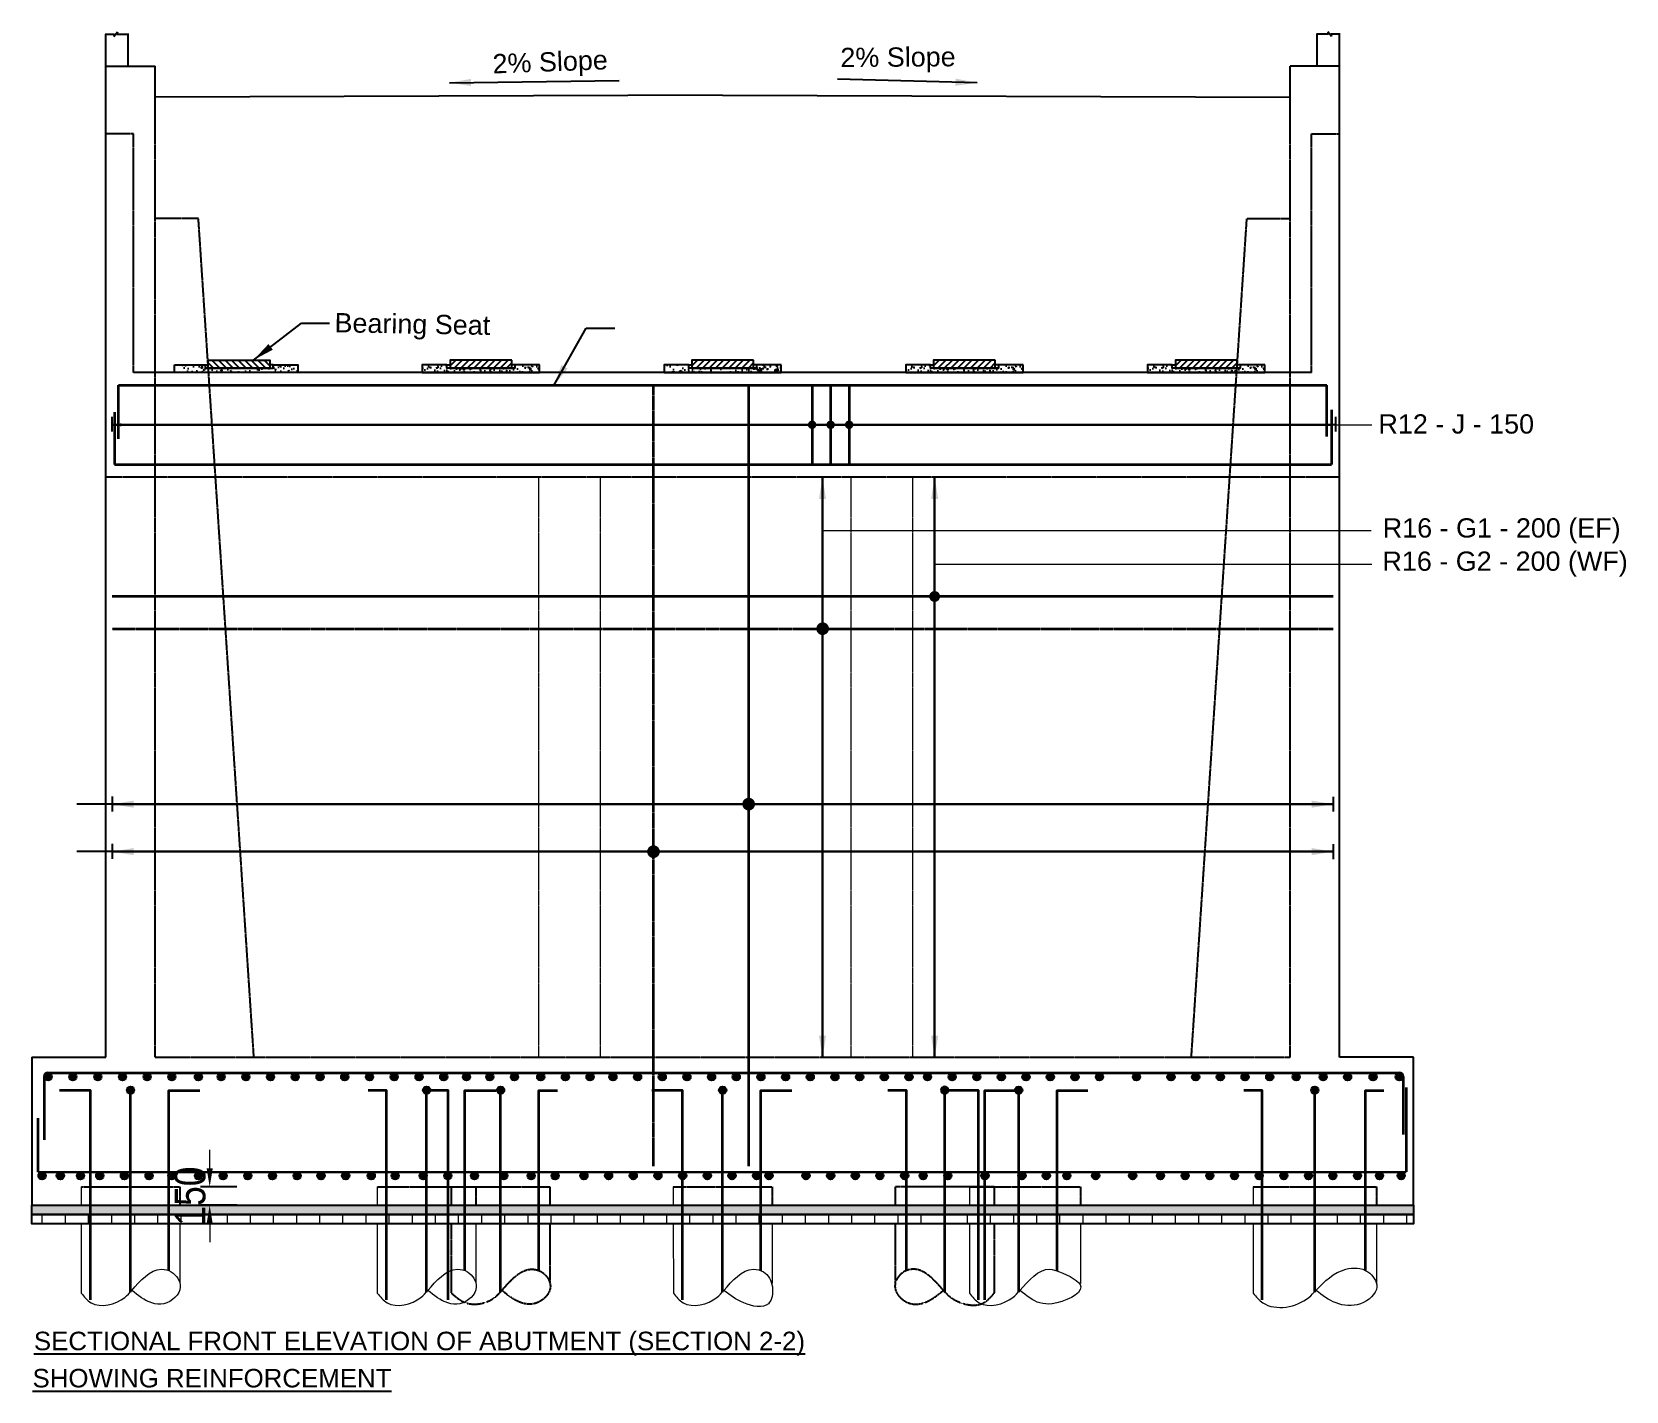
# Model space of a CAD drawing. Header units: millimetres. Extents: x -44822 to 222670, y -173707 to 25116.
# Drawn here: x -20081 to -7157, y -111228 to -100210 of the extents above; entities that cross this region are included whole.
import ezdxf

# ---------------------------------------------------------------- set-up
doc = ezdxf.new("R2010")
doc.units = ezdxf.units.MM
doc.header["$LTSCALE"] = 5
doc.header["$PDMODE"] = 2
doc.linetypes.add('DASHED', pattern=[0.75, 0.5, -0.25])
doc.linetypes.add('HIDDEN', pattern=[9.525, 6.35, -3.175])
doc.layers.add('Abutment W Line', color=200, linetype='Continuous')
doc.layers.add('Extra Line', color=70, linetype='Continuous')
for name, color, linetype, lineweight in [('Ber', 12, 'Continuous', 35), ('Dimision', 4, 'Continuous', 13), ('hatch', 7, 'Continuous', 0), ('LINE', 5, 'DASHED', 18), ('Text', 7, 'Continuous', 0)]:
    doc.layers.add(name, color=color, linetype=linetype, lineweight=lineweight)
doc.styles.get("Standard").update_dxf_attribs({"font": 'ARIALN.TTF'})
doc.styles.add('style1', font='arial.ttf')
doc.styles.add('STYLE5', font='arial.ttf', dxfattribs={"height": 250})
doc.dimstyles.get("Standard").update_dxf_attribs({"dimtxt": 250, "dimasz": 150, "dimexe": 80, "dimexo": 70, "dimgap": 30, "dimtad": 1, "dimdec": 0, "dimlfac": -1, "dimzin": 0, "dimdsep": 46, "dimtxsty": 'Standard', "dimcen": 600, "dimadec": 0, "dimazin": 0, "dimtfac": 1, "dimtdec": 0, "dimtix": 1, "dimtofl": 0, "dimtmove": 0, "dimatfit": 3, "dimfxl": 1, "dimtolj": 1, "dimtzin": 0, "dimarcsym": 0})

msp = doc.modelspace()

# ---------------------------------------------------------------- texts
at = {"layer": 'Text', "lineweight": -3, "style": 'STYLE5'}
for s, p in [('%%USECTIONAL FRONT ELEVATION OF ABUTMENT (SECTION 2-2)', (-20065.1, -110896.7)), ('%%uSHOWING REINFORCEMENT', (-20076.3, -111198.3))]:
    msp.add_text(s, height=150, dxfattribs=at).set_placement(p)
at = {"layer": 'Text', "linetype": 'ByBlock', "lineweight": -3, "char_height": 156.25, "attachment_point": 5, "style": 'style1'}
for insert, rotation in [((-15879.2, -100475.4), 2.08734), ((-13059.6, -100437.3), 0.41712)]:
    msp.add_mtext('2% Slope', dxfattribs=dict(at, insert=insert, rotation=rotation))
at = {"layer": 'Text', "linetype": 'ByBlock', "lineweight": -3, "insert": (-16997.1, -102601), "char_height": 156.25, "width": 2194.589, "attachment_point": 5, "rotation": 359, "style": 'style1'}
msp.add_mtext('Bearing Seat', dxfattribs=at)
at = {"layer": 'Text', "linetype": 'ByBlock', "lineweight": -3, "char_height": 156.25, "attachment_point": 5, "style": 'style1'}
for s, insert in [('R12 - J - 150', (-8534.2, -103389.1)), ('R16 - G1 - 200 (EF) ', (-8165.8, -104254.3)), ('R16 - G2 - 200 (WF) ', (-8138.1, -104523.8))]:
    msp.add_mtext(s, dxfattribs=dict(at, insert=insert))

# ---------------------------------------------------------------- blocks, each defined once
blk = doc.blocks.new('r')
at = {"layer": 'Ber', "lineweight": -3}
blk.add_hatch(color=256, dxfattribs=at).paths.add_polyline_path([(-30, 0, -1), (30, 0, -1)])
blk.add_circle((0, 0), 30, dxfattribs=at)
blk = doc.blocks.new('*D181')
at = {"layer": 'Defpoints', "color": 0, "lineweight": 50, "transparency": 16777216}
for p in [(-18640, -109572), (-18394, -109572), (-18394, -109722)]:
    blk.add_point(p, dxfattribs=at)
at = {"layer": 'Dimision', "transparency": 16777216}
for p, q in [((-18640, -109422), (-18640, -109272)), ((-18640, -109872), (-18640, -110022))]:
    blk.add_line(p, q, dxfattribs=at)
at = {"layer": 'Dimision', "lineweight": -2, "transparency": 16777216}
for p, q in [((-18419, -109572), (-18715, -109572)), ((-18419, -109722), (-18715, -109722))]:
    blk.add_line(p, q, dxfattribs=at)
at = {"layer": 'Dimision', "lineweight": 50, "transparency": 16777216}
for points in [[(-18665, -109422), (-18615, -109422), (-18640, -109572)], [(-18665, -109872), (-18615, -109872), (-18640, -109722)]]:
    blk.add_solid(points, dxfattribs=at)
at = {"layer": 'Dimision', "transparency": 16777216, "insert": (-18798, -109647), "char_height": 250, "attachment_point": 5, "rotation": 90}
blk.add_mtext('\\A1;150', dxfattribs=at)

# ---------------------------------------------------------------- dimensions: what is measured, and where the dimension line sits
at = {"layer": 'Dimision'}
dim = msp.add_linear_dim(base=(-18640.3, -109572.3), p1=(-18393.5, -109722.3), p2=(-18393.5, -109572.3), angle=90, dimstyle='Standard', override={"dimscale": 1, "dimexe": 75, "dimexo": 25, "dimclrd": 256, "dimclre": 256, "dimclrt": 256, "dimlwd": 65535}, dxfattribs=at)
dim.commit()
dim.dimension.update_dxf_attribs({"geometry": '*D181', "text_midpoint": (-18640.3, -109647.3), "dimtype": 160})

# ---------------------------------------------------------------- hatches: boundary and pattern name
at = {"layer": 'hatch', "linetype": 'Continuous', "lineweight": 25}
h = msp.add_hatch(dxfattribs=at)
h.set_pattern_fill('ANSI31', color=256, scale=300, style=0)
h.set_pattern_definition([(135, (326606.096, -114360.64), (26.5165043, 26.5165043), [])])
h.paths.add_polyline_path([(-18151.3, -102934.8), (-18151.3, -102869.8), (-18651.3, -102869.8), (-18651.3, -102934.8)])
h = msp.add_hatch(dxfattribs=at)
h.set_pattern_fill('ANSI31', color=256, scale=300, style=0)
h.set_pattern_definition([(45, (-361448.735, -114360.64), (-26.5165043, 26.5165043), [])])
h.paths.add_polyline_path([(-16191.3, -102934.8), (-16191.3, -102869.8), (-16691.3, -102869.8), (-16691.3, -102934.8)])
h = msp.add_hatch(dxfattribs=at)
h.set_pattern_fill('ANSI31', color=256, scale=300, style=0)
h.set_pattern_definition([(45, (-359488.735, -114360.64), (-26.5165043, 26.5165043), [])])
h.paths.add_polyline_path([(-14231.3, -102934.8), (-14231.3, -102869.8), (-14731.3, -102869.8), (-14731.3, -102934.8)])
h = msp.add_hatch(dxfattribs=at)
h.set_pattern_fill('ANSI31', color=256, scale=300, style=0)
h.set_pattern_definition([(45, (-359488.735, -114360.64), (-26.5165043, 26.5165043), [])])
h.paths.add_polyline_path([(-14231.3, -102934.8), (-14231.3, -102869.8), (-14731.3, -102869.8), (-14731.3, -102934.8)])
h = msp.add_hatch(dxfattribs=at)
h.set_pattern_fill('ANSI31', color=256, scale=300, style=0)
h.set_pattern_definition([(45, (-357528.735, -114360.64), (-26.5165043, 26.5165043), [])])
h.paths.add_polyline_path([(-12271.3, -102934.8), (-12271.3, -102869.8), (-12771.3, -102869.8), (-12771.3, -102934.8)])
h = msp.add_hatch(dxfattribs=at)
h.set_pattern_fill('ANSI31', color=256, scale=300, style=0)
h.set_pattern_definition([(45, (-355568.735, -114360.64), (-26.5165043, 26.5165043), [])])
h.paths.add_polyline_path([(-10311.3, -102934.8), (-10311.3, -102869.8), (-10811.3, -102869.8), (-10811.3, -102934.8)])
h = msp.add_hatch(dxfattribs=at)
h.set_pattern_fill('AR-CONC', color=256, scale=15, style=0)
h.set_pattern_definition([(50, (-338861.42, 114046.71), (107.589027, -9.41282), [11.25, -123.75]), (355, (-338861.42, 114046.71), (-20.8127, 112.82882), [9, -99]), (100.4514, (-338852.46, 114045.93), (86.776407, 103.41593), [9.56103, -105.171317]), (46.1842, (-338861.42, 114076.71), (160.086157, -24.82785), [16.875, -185.625]), (96.6356, (-338848.08, 114074.64), (140.199406, 146.11768), [14.34154, -157.75695]), (351.1842, (-338861.42, 114076.71), (140.19929, 146.11779), [13.5, -148.5]), (21, (-338846.42, 114069.21), (89.536058, -60.392834), [11.25, -123.75]), (326, (-338846.42, 114069.21), (36.4973, 108.772507), [9, -99]), (71.4514, (-338838.96, 114064.18), (126.033394, 48.379575), [9.56103, -105.171317]), (37.5, (-338861.422, 114046.713), (1.8239783, 49.934078), [0, -97.8, 0, -100.5, 0, -99.375]), (7.5, (-338861.42, 114046.71), (39.4604306, 59.161757), [0, -57.3, 0, -95.55, 0, -37.875]), (327.5, (-338894.872, 114046.713), (80.0733654, -3.3832308), [0, -37.5, 0, -117, 0, -155.25]), (317.5, (-338909.87, 114046.71), (87.477925, 15.015747), [0, -48.75, 0, -77.7, 0, -110.25])])
h.paths.add_polyline_path([(-18876.3, -102909.8), (-18676.3, -102909.8), (-18676.3, -102934.8), (-18651.3, -102934.8), (-18151.3, -102934.8), (-18126.3, -102934.8), (-18126.3, -102909.8), (-17926.3, -102909.8), (-17926.3, -102969.8), (-18876.3, -102969.8)])
h = msp.add_hatch(dxfattribs=at)
h.set_pattern_fill('AR-CONC', color=256, scale=15, style=0)
h.set_pattern_definition([(50, (-341701.42, 114046.71), (107.589027, -9.41282), [11.25, -123.75]), (355, (-341701.42, 114046.71), (-20.8127, 112.82882), [9, -99]), (100.4514, (-341692.46, 114045.93), (86.776407, 103.41593), [9.56103, -105.171317]), (46.1842, (-341701.42, 114076.71), (160.086157, -24.82785), [16.875, -185.625]), (96.6356, (-341688.08, 114074.64), (140.199406, 146.11768), [14.34154, -157.75695]), (351.1842, (-341701.42, 114076.71), (140.19929, 146.11779), [13.5, -148.5]), (21, (-341686.42, 114069.21), (89.536058, -60.392834), [11.25, -123.75]), (326, (-341686.42, 114069.21), (36.4973, 108.772507), [9, -99]), (71.4514, (-341678.96, 114064.18), (126.033394, 48.379575), [9.56103, -105.171317]), (37.5, (-341701.422, 114046.713), (1.8239783, 49.934078), [0, -97.8, 0, -100.5, 0, -99.375]), (7.5, (-341701.42, 114046.71), (39.4604306, 59.161757), [0, -57.3, 0, -95.55, 0, -37.875]), (327.5, (-341734.872, 114046.713), (80.0733654, -3.3832308), [0, -37.5, 0, -117, 0, -155.25]), (317.5, (-341749.87, 114046.71), (87.477925, 15.015747), [0, -48.75, 0, -77.7, 0, -110.25])])
h.paths.add_polyline_path([(-15966.3, -102909.8), (-16166.3, -102909.8), (-16166.3, -102934.8), (-16191.3, -102934.8), (-16691.3, -102934.8), (-16716.3, -102934.8), (-16716.3, -102909.8), (-16916.3, -102909.8), (-16916.3, -102969.8), (-15966.3, -102969.8)])
h = msp.add_hatch(dxfattribs=at)
h.set_pattern_fill('AR-CONC', color=256, scale=25, style=0)
h.set_pattern_definition([(50, (-359488.74, -114360.64), (179.315046, -15.688034), [18.75, -206.25]), (355, (-359488.74, -114360.64), (-34.68783, 188.04803), [15, -165]), (100.4514, (-359473.8, -114361.95), (144.627345, 172.359886), [15.93505, -175.28553]), (46.1842, (-359488.74, -114310.64), (266.81026, -41.37975), [28.125, -309.375]), (96.6356, (-359466.5, -114314.1), (233.66568, 243.52947), [23.90257, -262.92825]), (351.1842, (-359488.74, -114310.64), (233.66549, 243.52965), [22.5, -247.5]), (21, (-359463.74, -114323.14), (149.22676, -100.65472), [18.75, -206.25]), (326, (-359463.74, -114323.14), (60.82883, 181.28751), [15, -165]), (71.4514, (-359451.3, -114331.53), (210.05566, 80.63262), [15.93505, -175.28553]), (37.5, (-359488.735, -114360.64), (3.039964, 83.223463), [0, -163, 0, -167.5, 0, -165.625]), (7.5, (-359488.735, -114360.64), (65.767384, 98.602928), [0, -95.5, 0, -159.25, 0, -63.125]), (327.5, (-359544.485, -114360.64), (133.455609, -5.638718), [0, -62.5, 0, -195, 0, -258.75]), (317.5, (-359569.49, -114360.64), (145.796542, 25.026246), [0, -81.25, 0, -129.5, 0, -183.75])])
h.paths.add_polyline_path([(-14006.3, -102909.8), (-14206.3, -102909.8), (-14206.3, -102934.8), (-14231.3, -102934.8), (-14731.3, -102934.8), (-14756.3, -102934.8), (-14756.3, -102909.8), (-14956.3, -102909.8), (-14956.3, -102969.8), (-14006.3, -102969.8)])
h = msp.add_hatch(dxfattribs=at)
h.set_pattern_fill('AR-CONC', color=256, scale=15, style=0)
h.set_pattern_definition([(50, (-337341.42, 114046.71), (107.589027, -9.41282), [11.25, -123.75]), (355, (-337341.42, 114046.71), (-20.8127, 112.82882), [9, -99]), (100.4514, (-337332.46, 114045.93), (86.776407, 103.41593), [9.56103, -105.171317]), (46.1842, (-337341.42, 114076.71), (160.086157, -24.82785), [16.875, -185.625]), (96.6356, (-337328.08, 114074.64), (140.199406, 146.11768), [14.34154, -157.75695]), (351.1842, (-337341.42, 114076.71), (140.19929, 146.11779), [13.5, -148.5]), (21, (-337326.42, 114069.21), (89.536058, -60.392834), [11.25, -123.75]), (326, (-337326.42, 114069.21), (36.4973, 108.772507), [9, -99]), (71.4514, (-337318.96, 114064.18), (126.033394, 48.379575), [9.56103, -105.171317]), (37.5, (-337341.422, 114046.713), (1.8239783, 49.934078), [0, -97.8, 0, -100.5, 0, -99.375]), (7.5, (-337341.42, 114046.71), (39.4604306, 59.161757), [0, -57.3, 0, -95.55, 0, -37.875]), (327.5, (-337374.872, 114046.713), (80.0733654, -3.3832308), [0, -37.5, 0, -117, 0, -155.25]), (317.5, (-337389.87, 114046.71), (87.477925, 15.015747), [0, -48.75, 0, -77.7, 0, -110.25])])
h.paths.add_polyline_path([(-14006.3, -102909.8), (-14206.3, -102909.8), (-14206.3, -102934.8), (-14231.3, -102934.8), (-14731.3, -102934.8), (-14756.3, -102934.8), (-14756.3, -102909.8), (-14956.3, -102909.8), (-14956.3, -102969.8), (-14006.3, -102969.8)])
h = msp.add_hatch(dxfattribs=at)
h.set_pattern_fill('AR-CONC', color=256, scale=15, style=0)
h.set_pattern_definition([(50, (-337781.42, 114046.71), (107.589027, -9.41282), [11.25, -123.75]), (355, (-337781.42, 114046.71), (-20.8127, 112.82882), [9, -99]), (100.4514, (-337772.46, 114045.93), (86.776407, 103.41593), [9.56103, -105.171317]), (46.1842, (-337781.42, 114076.71), (160.086157, -24.82785), [16.875, -185.625]), (96.6356, (-337768.08, 114074.64), (140.199406, 146.11768), [14.34154, -157.75695]), (351.1842, (-337781.42, 114076.71), (140.19929, 146.11779), [13.5, -148.5]), (21, (-337766.42, 114069.21), (89.536058, -60.392834), [11.25, -123.75]), (326, (-337766.42, 114069.21), (36.4973, 108.772507), [9, -99]), (71.4514, (-337758.96, 114064.18), (126.033394, 48.379575), [9.56103, -105.171317]), (37.5, (-337781.422, 114046.713), (1.8239783, 49.934078), [0, -97.8, 0, -100.5, 0, -99.375]), (7.5, (-337781.42, 114046.71), (39.4604306, 59.161757), [0, -57.3, 0, -95.55, 0, -37.875]), (327.5, (-337814.872, 114046.713), (80.0733654, -3.3832308), [0, -37.5, 0, -117, 0, -155.25]), (317.5, (-337829.87, 114046.71), (87.477925, 15.015747), [0, -48.75, 0, -77.7, 0, -110.25])])
h.paths.add_polyline_path([(-12046.3, -102909.8), (-12246.3, -102909.8), (-12246.3, -102934.8), (-12271.3, -102934.8), (-12771.3, -102934.8), (-12796.3, -102934.8), (-12796.3, -102909.8), (-12996.3, -102909.8), (-12996.3, -102969.8), (-12046.3, -102969.8)])
h = msp.add_hatch(dxfattribs=at)
h.set_pattern_fill('AR-CONC', color=256, scale=15, style=0)
h.set_pattern_definition([(50, (-335821.42, 114046.71), (107.589027, -9.41282), [11.25, -123.75]), (355, (-335821.42, 114046.71), (-20.8127, 112.82882), [9, -99]), (100.4514, (-335812.46, 114045.93), (86.776407, 103.41593), [9.56103, -105.171317]), (46.1842, (-335821.42, 114076.71), (160.086157, -24.82785), [16.875, -185.625]), (96.6356, (-335808.08, 114074.64), (140.199406, 146.11768), [14.34154, -157.75695]), (351.1842, (-335821.42, 114076.71), (140.19929, 146.11779), [13.5, -148.5]), (21, (-335806.42, 114069.21), (89.536058, -60.392834), [11.25, -123.75]), (326, (-335806.42, 114069.21), (36.4973, 108.772507), [9, -99]), (71.4514, (-335798.96, 114064.18), (126.033394, 48.379575), [9.56103, -105.171317]), (37.5, (-335821.422, 114046.713), (1.8239783, 49.934078), [0, -97.8, 0, -100.5, 0, -99.375]), (7.5, (-335821.42, 114046.71), (39.4604306, 59.161757), [0, -57.3, 0, -95.55, 0, -37.875]), (327.5, (-335854.872, 114046.713), (80.0733654, -3.3832308), [0, -37.5, 0, -117, 0, -155.25]), (317.5, (-335869.87, 114046.71), (87.477925, 15.015747), [0, -48.75, 0, -77.7, 0, -110.25])])
h.paths.add_polyline_path([(-10086.3, -102909.8), (-10286.3, -102909.8), (-10286.3, -102934.8), (-10311.3, -102934.8), (-10811.3, -102934.8), (-10836.3, -102934.8), (-10836.3, -102909.8), (-11036.3, -102909.8), (-11036.3, -102969.8), (-10086.3, -102969.8)])
at = {"layer": 'hatch', "lineweight": 25}
h = msp.add_hatch(dxfattribs=at)
h.set_pattern_fill('AR-CONC', color=256, scale=25, style=0)
h.set_pattern_definition([(50, (-441121.83, 122160.95), (179.315046, -15.688034), [18.75, -206.25]), (355, (-441121.83, 122160.95), (-34.68783, 188.04803), [15, -165]), (100.4514, (-441106.89, 122159.64), (144.627345, 172.359886), [15.93505, -175.28553]), (46.1842, (-441121.83, 122210.95), (266.81026, -41.37975), [28.125, -309.375]), (96.6356, (-441099.6, 122207.5), (233.66568, 243.52947), [23.90257, -262.92825]), (351.1842, (-441121.83, 122210.95), (233.66549, 243.52965), [22.5, -247.5]), (21, (-441096.83, 122198.45), (149.226763, -100.654723), [18.75, -206.25]), (326, (-441096.83, 122198.45), (60.82883, 181.28751), [15, -165]), (71.4514, (-441084.4, 122190.06), (210.05566, 80.632624), [15.93505, -175.28553]), (37.5, (-441121.83, 122160.947), (3.039964, 83.2234635), [0, -163, 0, -167.5, 0, -165.625]), (7.5, (-441121.83, 122160.95), (65.767384, 98.602928), [0, -95.5, 0, -159.25, 0, -63.125]), (327.5, (-441177.58, 122160.95), (133.455609, -5.638718), [0, -62.5, 0, -195, 0, -258.75]), (317.5, (-441202.58, 122160.95), (145.796542, 25.026246), [0, -81.25, 0, -129.5, 0, -183.75])])
h.paths.add_polyline_path([(-20081.3, -109722.2), (-8881.3, -109722.2), (-8881.3, -109797.2), (-20081.3, -109797.2)])
at = {"layer": 'hatch'}
h = msp.add_hatch(dxfattribs=at)
h.set_pattern_fill('ANSI31', color=256, scale=1500, angle=45, style=0)
h.set_pattern_definition([(90, (-441121.83, 122160.95), (-187.5, 3e-14), [])])
h.paths.add_polyline_path([(-20081.3, -109797.2), (-8881.3, -109797.2), (-8881.3, -109872.2), (-20081.3, -109872.2)])

# ---------------------------------------------------------------- linework, layer by layer
at = {"layer": 'Abutment W Line', "lineweight": -3}
for p, q in [((-19481.4, -100486.8), (-19081.4, -100486.8)), ((-19481.3, -108522.2), (-19481.4, -100486.8)), ((-19081.4, -100737.6), (-19081.4, -100486.8)), ((-9481.4, -100486.8), (-9881.4, -100486.8)), ((-9881.4, -100737.6), (-9881.4, -100486.8)), ((-9481.3, -108522.2), (-9481.4, -100486.8)), ((-19029.9, -102969.8), (-19256.4, -102969.8)), ((-9932.8, -102969.8), (-19030.1, -102969.8)), ((-9706.4, -102969.8), (-9932.8, -102969.8)), ((-20081.3, -108522.2), (-20081.3, -109722.2)), ((-20081.3, -108522.2), (-19481.3, -108522.2)), ((-8881.3, -108522.2), (-9481.3, -108522.2)), ((-8881.3, -109722.2), (-8881.3, -108522.2)), ((-20081.3, -109722.2), (-8881.3, -109722.2)), ((-8881.3, -109797.2), (-15155.8, -109797.2)), ((-8881.3, -109872.2), (-15155.8, -109872.2))]:
    msp.add_line(p, q, dxfattribs=at)
at = {"layer": 'Abutment W Line', "linetype": 'HIDDEN', "ltscale": 0.01}
for p, q in [((-19081.3, -108522.2), (-19081.5, -100737.6)), ((-9881.5, -108522.2), (-9881.4, -100737.6)), ((-19256.4, -101036.8), (-19481.4, -101036.8)), ((-19256.4, -102969.8), (-19256.4, -101036.8)), ((-9706.4, -101036.8), (-9481.4, -101036.8)), ((-9706.4, -102969.8), (-9706.4, -101036.8)), ((-18731.2, -101722.2), (-19081.3, -101722.2)), ((-18281.3, -108522.2), (-18731.2, -101722.2)), ((-10681.5, -108522.2), (-10231.5, -101722.2)), ((-10231.5, -101722.2), (-9881.4, -101722.2)), ((-9481.3, -103819.8), (-19481.3, -103819.8)), ((-19081.3, -108522.2), (-9881.5, -108522.2))]:
    msp.add_line(p, q, dxfattribs=at)
at = {"layer": 'Abutment W Line', "lineweight": -3}
for points in [[(-20081.3, -109722.2), (-8881.3, -109722.2), (-8881.3, -109797.2), (-20081.3, -109797.2)], [(-20081.3, -109797.2), (-8881.3, -109797.2), (-8881.3, -109872.2), (-20081.3, -109872.2)]]:
    msp.add_lwpolyline(points, close=True, dxfattribs=at)
at = {"layer": 'Ber'}
for p, q in [((-19378.2, -103074.2), (-9583.6, -103074.2)), ((-19378.2, -103507.6), (-19378.2, -103074.2)), ((-14269.5, -109404.8), (-14269.5, -103074.2)), ((-13755.9, -103074.2), (-13755.9, -103715.4)), ((-13605.9, -103074.2), (-13605.9, -103715.4)), ((-13455.9, -103074.2), (-13455.9, -103715.4)), ((-9583.6, -103490.8), (-9583.6, -103074.2)), ((-19412.2, -103293.5), (-19412.2, -103715.4)), ((-9545.3, -103273.2), (-9545.3, -103715.4)), ((-19412.2, -103715.4), (-9545.3, -103715.4)), ((-9531.3, -104785.9), (-19431.3, -104785.9)), ((-19981.7, -108677.3), (-19981.7, -109190.4)), ((-19951.7, -108647.3), (-8994.7, -108647.5)), ((-8964.7, -108677.5), (-8964.7, -109147.2)), ((-8940.4, -108766.9), (-8940.4, -109452)), ((-20031.3, -109452.2), (-20031.3, -109015.7)), ((-20031.3, -109452.2), (-8940.4, -109452))]:
    msp.add_line(p, q, dxfattribs=at)
at = {"layer": 'Ber', "linetype": 'DASHED', "ltscale": 0.009}
for p, q in [((-15041.9, -109404.8), (-15041.9, -103074.2)), ((-19431.3, -105049.5), (-9531.3, -105049.4))]:
    msp.add_line(p, q, dxfattribs=at)
at = {"layer": 'Ber', "ltscale": 0.25}
for p, q in [((-19281.4, -110425), (-19281.3, -108792)), ((-16881.3, -110425), (-16881.3, -108792)), ((-16281.3, -110425), (-16281.3, -108792)), ((-14481.4, -110425), (-14481.3, -108792)), ((-12681.4, -110425), (-12681.5, -108792)), ((-12081.3, -110425), (-12081.2, -108792)), ((-9681.4, -110425), (-9681.3, -108792))]:
    msp.add_line(p, q, dxfattribs=at)
for points in [[(-19606.3, -110488.4), (-19606.3, -108792), (-19856.3, -108792)], [(-18970.7, -110249.8), (-18970.7, -108792), (-18720.7, -108792)], [(-17206.2, -110488.4), (-17206.2, -108792), (-17356.2, -108792)], [(-16706.2, -110488.4), (-16706.2, -108792), (-16856.2, -108792)], [(-16570.6, -110249.8), (-16570.6, -108792), (-16320.6, -108792)], [(-15970.6, -110249.8), (-15970.6, -108792), (-15820.6, -108792)], [(-14806.3, -110488.4), (-14806.3, -108792), (-15056.3, -108792)], [(-14170.7, -110249.8), (-14170.7, -108792), (-13920.7, -108792)], [(-12992.2, -110249.8), (-12992.2, -108792), (-13142.2, -108792)], [(-12406.2, -110488.4), (-12406.2, -108792), (-12656.2, -108792)], [(-12356.6, -110488.4), (-12356.6, -108792), (-12106.6, -108792)], [(-11770.6, -110249.8), (-11770.6, -108792), (-11520.6, -108792)], [(-10106.3, -110488.4), (-10106.3, -108792), (-10256.3, -108792)], [(-9270.7, -110249.8), (-9270.7, -108792), (-9120.7, -108792)]]:
    msp.add_lwpolyline(points, dxfattribs=at)
at = {"layer": 'Ber'}
for centre, start, end in [((-19951.7, -108677.3), 89.99904, 180), ((-8994.7, -108677.5), 0, 89.99904)]:
    msp.add_arc(centre, 30, start, end, dxfattribs=at)
at = {"layer": 'Dimision'}
for p, q in [((-9552.4, -103395), (-9218.9, -103395)), ((-13671.8, -104252), (-9223.4, -104252)), ((-12762.7, -104524.8), (-9218.9, -104524.7))]:
    msp.add_line(p, q, dxfattribs=at)
for points, const_width in [([(-12741.1, -104786.4, -1), (-12784.8, -104786.4, -1)], 43.8), ([(-12755.8, -104778.7, 1), (-12787.1, -104778.7, 1)], 31.2), ([(-13645.2, -105047.8, -1), (-13696.4, -105047.8, -1)], 51.3), ([(-13656.5, -105045.5, 1), (-13693.1, -105045.5, 1)], 36.6), ([(-14244.8, -106469.9, -1), (-14296.1, -106469.9, -1)], 51.3), ([(-14286.6, -106471.2, 1), (-14249.9, -106471.2, 1)], 36.6), ([(-15016.3, -106855.3, -1), (-15067.6, -106855.3, -1)], 51.3), ([(-15063.7, -106849.2, 1), (-15027.1, -106849.2, 1)], 36.6)]:
    msp.add_lwpolyline(points, format="xyb", close=True, dxfattribs=dict(at, const_width=const_width))
at = {"layer": 'Dimision', "lineweight": 13}
for points in [[(-19531.3, -106470.4), (-9531.3, -106470.4)], [(-19531.3, -106855), (-9531.3, -106855)]]:
    msp.add_lwpolyline(points, dxfattribs=at)
at = {"layer": 'Extra Line', "lineweight": -3}
for p, q in [((-19486.9, -100227.7), (-19411.2, -100227.7)), ((-19481.4, -100486.8), (-19481.4, -100227.7)), ((-19417.6, -100246.6), (-19388.1, -100209.7)), ((-19411.2, -100227.7), (-19417.6, -100246.6)), ((-19388.1, -100209.7), (-19391.8, -100228.2)), ((-19391.8, -100228.2), (-19294.8, -100228.2)), ((-19301.8, -100486.8), (-19301.8, -100227.7)), ((-9571, -100228.2), (-9668, -100228.2)), ((-9661.4, -100486.8), (-9661.4, -100227.7)), ((-9661.4, -100486.8), (-9661.4, -100227.7)), ((-9574.7, -100209.7), (-9571, -100228.2)), ((-9545.1, -100246.6), (-9574.7, -100209.7)), ((-9475.8, -100227.7), (-9551.6, -100227.7)), ((-9551.6, -100227.7), (-9545.1, -100246.6)), ((-9481.4, -100486.8), (-9481.4, -100227.7)), ((-14481.3, -100722.2), (-19081.4, -100737.6)), ((-14481.3, -100722.2), (-9881.4, -100737.6))]:
    msp.add_line(p, q, dxfattribs=at)
at = {"layer": 'Extra Line', "linetype": 'Continuous', "lineweight": 25}
for p, q in [((-18676.3, -102909.8), (-18651.3, -102909.8)), ((-18651.3, -102934.8), (-18676.3, -102934.8)), ((-18126.3, -102909.8), (-18151.3, -102909.8)), ((-18151.3, -102934.8), (-18126.3, -102934.8)), ((-16716.3, -102909.8), (-16691.3, -102909.8)), ((-16691.3, -102934.8), (-16716.3, -102934.8)), ((-16166.3, -102909.8), (-16191.3, -102909.8)), ((-16191.3, -102934.8), (-16166.3, -102934.8)), ((-14756.3, -102909.8), (-14731.3, -102909.8)), ((-14756.3, -102909.8), (-14731.3, -102909.8)), ((-14731.3, -102934.8), (-14756.3, -102934.8)), ((-14731.3, -102934.8), (-14756.3, -102934.8)), ((-14206.3, -102909.8), (-14231.3, -102909.8)), ((-14206.3, -102909.8), (-14231.3, -102909.8)), ((-14231.3, -102934.8), (-14206.3, -102934.8)), ((-14231.3, -102934.8), (-14206.3, -102934.8)), ((-12796.3, -102909.8), (-12771.3, -102909.8)), ((-12771.3, -102934.8), (-12796.3, -102934.8)), ((-12246.3, -102909.8), (-12271.3, -102909.8)), ((-12271.3, -102934.8), (-12246.3, -102934.8)), ((-10836.3, -102909.8), (-10811.3, -102909.8)), ((-10811.3, -102934.8), (-10836.3, -102934.8)), ((-10286.3, -102909.8), (-10311.3, -102909.8)), ((-10311.3, -102934.8), (-10286.3, -102934.8))]:
    msp.add_line(p, q, dxfattribs=at)
for points in [[(-18651.3, -102869.8), (-18151.3, -102869.8), (-18151.3, -102934.8), (-18651.3, -102934.8)], [(-16191.3, -102869.8), (-16691.3, -102869.8), (-16691.3, -102934.8), (-16191.3, -102934.8)], [(-14231.3, -102869.8), (-14731.3, -102869.8), (-14731.3, -102934.8), (-14231.3, -102934.8)], [(-14231.3, -102869.8), (-14731.3, -102869.8), (-14731.3, -102934.8), (-14231.3, -102934.8)], [(-12271.3, -102869.8), (-12771.3, -102869.8), (-12771.3, -102934.8), (-12271.3, -102934.8)], [(-10311.3, -102869.8), (-10811.3, -102869.8), (-10811.3, -102934.8), (-10311.3, -102934.8)], [(-18926.3, -102909.8), (-18676.3, -102909.8), (-18676.3, -102934.8), (-18651.3, -102934.8), (-18151.3, -102934.8), (-18126.3, -102934.8), (-18126.3, -102909.8), (-17926.3, -102909.8), (-17926.3, -102969.8), (-18926.3, -102969.8)], [(-15966.3, -102909.8), (-16166.3, -102909.8), (-16166.3, -102934.8), (-16191.3, -102934.8), (-16691.3, -102934.8), (-16716.3, -102934.8), (-16716.3, -102909.8), (-16916.3, -102909.8), (-16916.3, -102969.8), (-15966.3, -102969.8)], [(-14006.3, -102909.8), (-14206.3, -102909.8), (-14206.3, -102934.8), (-14231.3, -102934.8), (-14731.3, -102934.8), (-14756.3, -102934.8), (-14756.3, -102909.8), (-14956.3, -102909.8), (-14956.3, -102969.8), (-14006.3, -102969.8)], [(-14006.3, -102909.8), (-14206.3, -102909.8), (-14206.3, -102934.8), (-14231.3, -102934.8), (-14731.3, -102934.8), (-14756.3, -102934.8), (-14756.3, -102909.8), (-14956.3, -102909.8), (-14956.3, -102969.8), (-14006.3, -102969.8)], [(-12046.3, -102909.8), (-12246.3, -102909.8), (-12246.3, -102934.8), (-12271.3, -102934.8), (-12771.3, -102934.8), (-12796.3, -102934.8), (-12796.3, -102909.8), (-12996.3, -102909.8), (-12996.3, -102969.8), (-12046.3, -102969.8)], [(-10086.3, -102909.8), (-10286.3, -102909.8), (-10286.3, -102934.8), (-10311.3, -102934.8), (-10811.3, -102934.8), (-10836.3, -102934.8), (-10836.3, -102909.8), (-11036.3, -102909.8), (-11036.3, -102969.8), (-10086.3, -102969.8)]]:
    msp.add_lwpolyline(points, close=True, dxfattribs=at)
at = {"layer": 'hatch', "linetype": 'HIDDEN', "ltscale": 0.01}
for p, q in [((-15971.1, -108522.2), (-15971.1, -103819.8)), ((-15471.1, -108522.2), (-15471.1, -103819.8)), ((-13440.4, -108522.2), (-13440.4, -103819.8)), ((-12940.4, -108522.2), (-12940.4, -103819.8))]:
    msp.add_line(p, q, dxfattribs=at)
at = {"layer": 'LINE', "linetype": 'HIDDEN', "lineweight": -3, "ltscale": 0.01}
for p, q in [((-19681.4, -109573.5), (-18881.3, -109573.5)), ((-18881.3, -109573.4), (-18881.3, -109723.5)), ((-17281.3, -109573.5), (-16481.2, -109573.5)), ((-16681.3, -109573.5), (-15881.3, -109573.5)), ((-16681.3, -109573.5), (-16681.2, -109723.4)), ((-16481.2, -109573.4), (-16481.2, -109723.5)), ((-15881.3, -109573.4), (-15881.2, -109723.5)), ((-15881.3, -109573.5), (-15881.2, -109723.5)), ((-14881.4, -109573.5), (-14081.3, -109573.5)), ((-14081.3, -109573.4), (-14081.3, -109723.5)), ((-12281.5, -109573.5), (-13081.5, -109573.5)), ((-13081.5, -109573.5), (-13081.5, -109723.5)), ((-12481.3, -109573.5), (-11581.3, -109573.5)), ((-12281.5, -109573.5), (-12281.5, -109723.4)), ((-11581.3, -109573.4), (-11581.2, -109723.5)), ((-10181.4, -109573.5), (-9181.3, -109573.5)), ((-9181.3, -109573.4), (-9181.3, -109723.5)), ((-16681.2, -109873.4), (-16681.1, -110433.2)), ((-15881.2, -109873.5), (-15881.1, -110356.1)), ((-14855.7, -109872.2), (-14855.7, -109872.3)), ((-14155.7, -109872.2), (-14155.7, -109872.3)), ((-13081.5, -109873.5), (-13081.6, -110356.1)), ((-12281.5, -109873.4), (-12281.6, -110433.2))]:
    msp.add_line(p, q, dxfattribs=at)
at = {"layer": 'LINE', "linetype": 'Continuous', "ltscale": 0.01}
for p, q in [((-19681.4, -109573.5), (-19681.3, -109723.4)), ((-18881.3, -109573.5), (-18881.3, -109723.5)), ((-17281.3, -109573.5), (-17281.2, -109723.4)), ((-16481.2, -109573.5), (-16481.2, -109723.5)), ((-14881.4, -109573.5), (-14881.3, -109723.4)), ((-14081.3, -109573.5), (-14081.3, -109723.5)), ((-12481.3, -109573.5), (-12481.2, -109723.4)), ((-11581.3, -109573.5), (-11581.2, -109723.5)), ((-10181.4, -109573.5), (-10181.3, -109723.4)), ((-9181.3, -109573.5), (-9181.3, -109723.5)), ((-19681.3, -109873.4), (-19681.2, -110433.2)), ((-18881.3, -109873.5), (-18881.2, -110356.1)), ((-17281.2, -109873.4), (-17281.1, -110433.2)), ((-16481.2, -109873.5), (-16481.1, -110356.1)), ((-14881.3, -109873.4), (-14881.2, -110433.2)), ((-14081.3, -109873.5), (-14081.2, -110356.1)), ((-12481.2, -109873.4), (-12481.1, -110433.2)), ((-11581.2, -109873.5), (-11581.1, -110356.1)), ((-10181.3, -109873.4), (-10181.2, -110433.2)), ((-9181.3, -109873.5), (-9181.2, -110356.1))]:
    msp.add_line(p, q, dxfattribs=at)
for points in [[(-19681.2, -110433.2), (-19601.8, -110512.7), (-19328.4, -110468.1), (-19271.4, -110411.8), (-19030.1, -110240.2), (-18950.9, -110261.2), (-18878.4, -110382.7), (-19011, -110519.9), (-19109, -110513.7), (-19271.4, -110411.8)], [(-17281.1, -110433.2), (-17201.7, -110512.7), (-16928.3, -110468.1), (-16871.3, -110411.8), (-16630, -110240.2), (-16550.8, -110261.2), (-16478.3, -110382.7), (-16610.9, -110519.9), (-16708.9, -110513.7), (-16871.3, -110411.8)], [(-14881.2, -110433.2), (-14801.8, -110512.7), (-14528.4, -110468.1), (-14471.4, -110411.8), (-14230.1, -110240.2), (-14150.9, -110261.2), (-14078.4, -110382.7), (-14111, -110519.9), (-14309, -110513.7), (-14471.4, -110411.8)], [(-12481.1, -110433.2), (-12401.7, -110512.7), (-12128.3, -110468.1), (-12071.3, -110411.8), (-11830, -110240.2), (-11750.9, -110261.2), (-11578.3, -110382.7), (-11810.9, -110519.9), (-11908.9, -110513.7), (-12071.3, -110411.8)], [(-10181.2, -110433.2), (-10101.8, -110512.7), (-9728.4, -110468.1), (-9671.4, -110411.8), (-9430.1, -110240.2), (-9250.9, -110261.2), (-9178.4, -110382.7), (-9311, -110519.9), (-9509, -110513.7), (-9671.4, -110411.8)]]:
    msp.add_spline(points, degree=3, dxfattribs=at)
at = {"layer": 'LINE', "linetype": 'HIDDEN', "lineweight": -3, "ltscale": 0.01}
for points in [[(-16681.1, -110433.2), (-16562.7, -110512.7), (-16328.3, -110468.1), (-16271.3, -110411.8), (-16030, -110240.2), (-15950.9, -110261.2), (-15878.3, -110382.7), (-16010.9, -110519.9), (-16108.9, -110513.7), (-16271.3, -110411.8)], [(-12281.6, -110433.2), (-12361, -110512.7), (-12634.4, -110468.1), (-12691.5, -110411.8), (-12932.8, -110240.2), (-13011.9, -110261.2), (-13084.4, -110382.7), (-12951.9, -110519.9), (-12853.8, -110513.7), (-12691.5, -110411.8)]]:
    msp.add_spline(points, degree=3, dxfattribs=at)
at = {"layer": 'Text', "color": 7, "lineweight": -3}
for p, q in [((-19432.2, -103329), (-19432.2, -103448.9)), ((-9512.5, -103329), (-9512.5, -103448.9)), ((-19431.4, -106408.3), (-19431.4, -106528.2)), ((-19431.4, -106408.5), (-19431.4, -106528.4)), ((-9531.3, -106410.4), (-9531.3, -106530.4)), ((-9531.3, -106410.5), (-9531.3, -106530.4)), ((-19431.4, -106792.8), (-19431.4, -106912.8)), ((-9531.3, -106795), (-9531.3, -106914.9))]:
    msp.add_line(p, q, dxfattribs=at)
at = {"layer": 'Text', "color": 7, "lineweight": -3, "const_width": 34.2}
for points in [[(-13738.8, -103394.8, -1), (-13773, -103394.8, -1)], [(-13588.8, -103394.8, -1), (-13623, -103394.8, -1)], [(-13438.8, -103394.7, -1), (-13473, -103394.7, -1)]]:
    msp.add_lwpolyline(points, format="xyb", close=True, dxfattribs=at)

# ---------------------------------------------------------------- block references
at = {"layer": 'Ber'}
for p, rotation in [((-19949.2, -108681), 359.9990591364392), ((-19748.9, -108681), 359.9990591364392), ((-19546.4, -108681), 359.9990591364392), ((-19346.4, -108681), 359.9990591364392), ((-19146.4, -108681), 359.9990591364392), ((-18946.4, -108681), 359.9990591364392), ((-18731.5, -108681), 359.9990591364392), ((-18546.4, -108681), 359.9990591364392), ((-18346.4, -108681.1), 359.9990591364392), ((-18146.4, -108681.1), 359.9990591364392), ((-17946.4, -108681.1), 359.9990591364392), ((-17745.1, -108681.1), 359.9990591364392), ((-17545.1, -108681.1), 359.9990591364392), ((-17343.8, -108681.1), 359.9990591364392), ((-17143.8, -108681.1), 359.9990591364392), ((-16942.5, -108681.1), 359.9990591364392), ((-16742.5, -108681.1), 359.9990591364392), ((-16558.4, -108681.1), 359.9990591364392), ((-16369.4, -108681.1), 359.9990591364392), ((-16169.4, -108681.1), 359.9990591364392), ((-15956.2, -108681.1), 359.9990591364392), ((-15756.2, -108681.1), 359.9990591364392), ((-15556.2, -108681.1), 359.9990591364392), ((-15370.9, -108681.1), 359.9990591364392), ((-15170.9, -108681.1), 359.9990591364392), ((-14970.9, -108681.1), 359.9990591364392), ((-14770.9, -108681.1), 359.9990591364392), ((-14570.9, -108681.1), 359.9990591364392), ((-14370.9, -108681.1), 359.9990591364392), ((-14170.9, -108681.1), 359.9990591364392), ((-13970.9, -108681.1), 359.9990591364392), ((-13770.9, -108681.1), 359.9990591364392), ((-13570.9, -108681.1), 359.9990591364392), ((-13370.9, -108681.1), 359.9990591364392), ((-13170.9, -108681.1), 359.9990591364392), ((-12970.9, -108681.1), 359.9990591364392), ((-12820.9, -108681.1), 359.9990591364392), ((-12620.9, -108681.1), 359.9990591364392), ((-12420.9, -108681.1), 359.9990591364392), ((-12222.1, -108681.1), 359.9990591364392), ((-12022.1, -108681.1), 359.9990591364392), ((-11825.1, -108681.1), 359.9990591364392), ((-11625.1, -108681.1), 359.9990591364392), ((-11426.9, -108681.1), 359.9990591364392), ((-11126.9, -108681.1), 359.9990591364392), ((-10846.5, -108681.1), 359.9990591364392), ((-10646.5, -108681.1), 359.9990591364392), ((-10446.5, -108681.1), 359.9990591364392), ((-10246.5, -108681.2), 359.9990591364392), ((-10046.5, -108681.2), 359.9990591364392), ((-9831.4, -108681.2), 359.9990591364392), ((-9613.3, -108681.2), 359.9990591364392), ((-9414.8, -108681.2), 359.9990591364392), ((-9208.7, -108681.2), 359.9990591364392), ((-8996.4, -108681.2), 359.9990591364392), ((-19281.4, -108788.3), 359.9990591364392), ((-16881.3, -108788.4), 359.9990591364392), ((-16281.3, -108788.4), 359.9990591364392), ((-14481.4, -108788.4), 359.9990591364392), ((-12081.3, -108788.5), 359.9990591364392), ((-9681.4, -108788.5), 359.9990591364392), ((-19998.8, -109482.2), 0.0009408635607878676), ((-19850.5, -109482.2), 0.0009408635607878676), ((-19687.9, -109482.2), 0.0009408635607878676), ((-19531.3, -109482.2), 0.0009408635607878676), ((-19331.3, -109482.2), 0.0009408635607878676), ((-19131.3, -109482.2), 0.0009408635607878676), ((-18946.5, -109482.2), 0.0009408635607878676), ((-18731.3, -109482.2), 0.0009408635607878676), ((-18531.3, -109482.2), 0.0009408635607878676), ((-18331.3, -109482.2), 0.0009408635607878676), ((-18131.3, -109482.2), 0.0009408635607878676), ((-17931.3, -109482.2), 0.0009408635607878676), ((-17737.4, -109482.2), 0.0009408635607878676), ((-17537.4, -109482.2), 0.0009408635607878676), ((-17330.1, -109482.2), 0.0009408635607878676), ((-17136, -109482.2), 0.0009408635607878676), ((-16908.9, -109482.2), 0.0009408635607878676), ((-16708.9, -109482.2), 0.0009408635607878676), ((-16493.6, -109482.2), 0.0009408635607878676), ((-16255.8, -109482.2), 0.0009408635607878676), ((-16034.1, -109482.2), 0.0009408635607878676), ((-15839.9, -109482.2), 0.0009408635607878676), ((-15605.8, -109482.2), 0.0009408635607878676), ((-15405.8, -109482.1), 0.0009408635607878676), ((-15205.8, -109482.1), 0.0009408635607878676), ((-15005.8, -109482.1), 0.0009408635607878676), ((-14805.8, -109482.1), 0.0009408635607878676), ((-14605.8, -109482.1), 0.0009408635607878676), ((-14405.8, -109482.1), 0.0009408635607878676), ((-14405.8, -109482.1), 0.0009408635607878676), ((-14205.8, -109482.1), 0.0009408635607878676), ((-14105.8, -109482.1), 0.0009408635607878676), ((-13805.8, -109482.1), 0.0009408635607878676), ((-13605.8, -109482.1), 0.0009408635607878676), ((-13405.8, -109482.1), 0.0009408635607878676), ((-13207.7, -109482.1), 0.0009408635607878676), ((-13005.8, -109482.1), 0.0009408635607878676), ((-12855.8, -109482.1), 0.0009408635607878676), ((-12655.8, -109482.1), 0.0009408635607878676), ((-12355.8, -109482.1), 0.0009408635607878676), ((-12354.8, -109482.1), 0.0009408635607878676), ((-12054.8, -109482.1), 0.0009408635607878676), ((-11857.1, -109482.1), 0.0009408635607878676), ((-11691.6, -109482.1), 0.0009408635607878676), ((-11457.2, -109482.1), 0.0009408635607878676), ((-11157.2, -109482.1), 0.0009408635607878676), ((-10931.3, -109482.1), 0.0009408635607878676), ((-10731.3, -109482.1), 0.0009408635607878676), ((-10531.3, -109482.1), 0.0009408635607878676), ((-10331.3, -109482.1), 0.0009408635607878676), ((-10131.3, -109482.1), 0.0009408635607878676), ((-9931.3, -109482.1), 0.0009408635607878676), ((-9731.3, -109482.1), 0.0009408635607878676), ((-9534.6, -109482.1), 0.0009408635607878676), ((-9335.5, -109482.1), 0.0009408635607878676), ((-9156.7, -109482.1), 0.0009408635607878676), ((-8981.3, -109482), 0.0009408635607878676)]:
    msp.add_blockref('r', p, dxfattribs=dict(at, rotation=rotation))
at = {"layer": 'Ber', "xscale": -1, "rotation": 0.0009408635607410787}
msp.add_blockref('r', (-12681.4, -108788.4), dxfattribs=at)

msp.set_redraw_order([(e.dxf.handle, doc.entitydb.next_handle()) for e in msp.query("TEXT MTEXT ATTDEF DIMENSION ARC_DIMENSION")])  # texts and dimensions are drawn at this point

# ---------------------------------------------------------------- leaders
at = {"layer": 'Dimision'}
for points, override in [([(-16696.2, -100622), (-15319, -100603.3)], {"dimscale": 1, "dimasz": 175}), ([(-12418.6, -100621.9), (-13551.6, -100592.5)], {"dimscale": 1, "dimasz": 175}), ([(-18284.8, -102869.8), (-17896, -102571.7), (-17668.1, -102571.7)], {"dimscale": 1, "dimasz": 175}), ([(-15848.9, -103077.2), (-15588.5, -102611.2), (-15355.2, -102611.2)], {"dimscale": 1, "dimasz": 175}), ([(-19432.2, -103395.1), (-9552.4, -103395)], {"dimscale": 1, "dimasz": 75, "dimclrd": 4}), ([(-9512.5, -103395), (-19432.2, -103395.1)], {"dimscale": 1, "dimasz": 75, "dimclrd": 4})]:
    msp.add_leader(points, dimstyle='Standard', override=override, dxfattribs=at)
at = {"layer": 'Dimision', "lineweight": 13}
for points in [[(-13671.8, -108522.2), (-13671.8, -103822)], [(-13671.8, -103822), (-13671.8, -108522.2)], [(-12762.7, -103820.4), (-12762.7, -108522.2)], [(-12762.7, -108522.2), (-12762.7, -103820.4)], [(-9531.3, -106470.4), (-19716, -106470.4)], [(-19431.4, -106470.4), (-9531.3, -106470.4)], [(-9531.3, -106855), (-19716, -106855)], [(-19431.4, -106855), (-9531.3, -106855)]]:
    msp.add_leader(points, dimstyle='Standard', override={"dimscale": 1, "dimasz": 175}, dxfattribs=at)

doc.saveas('drawing.dxf')
